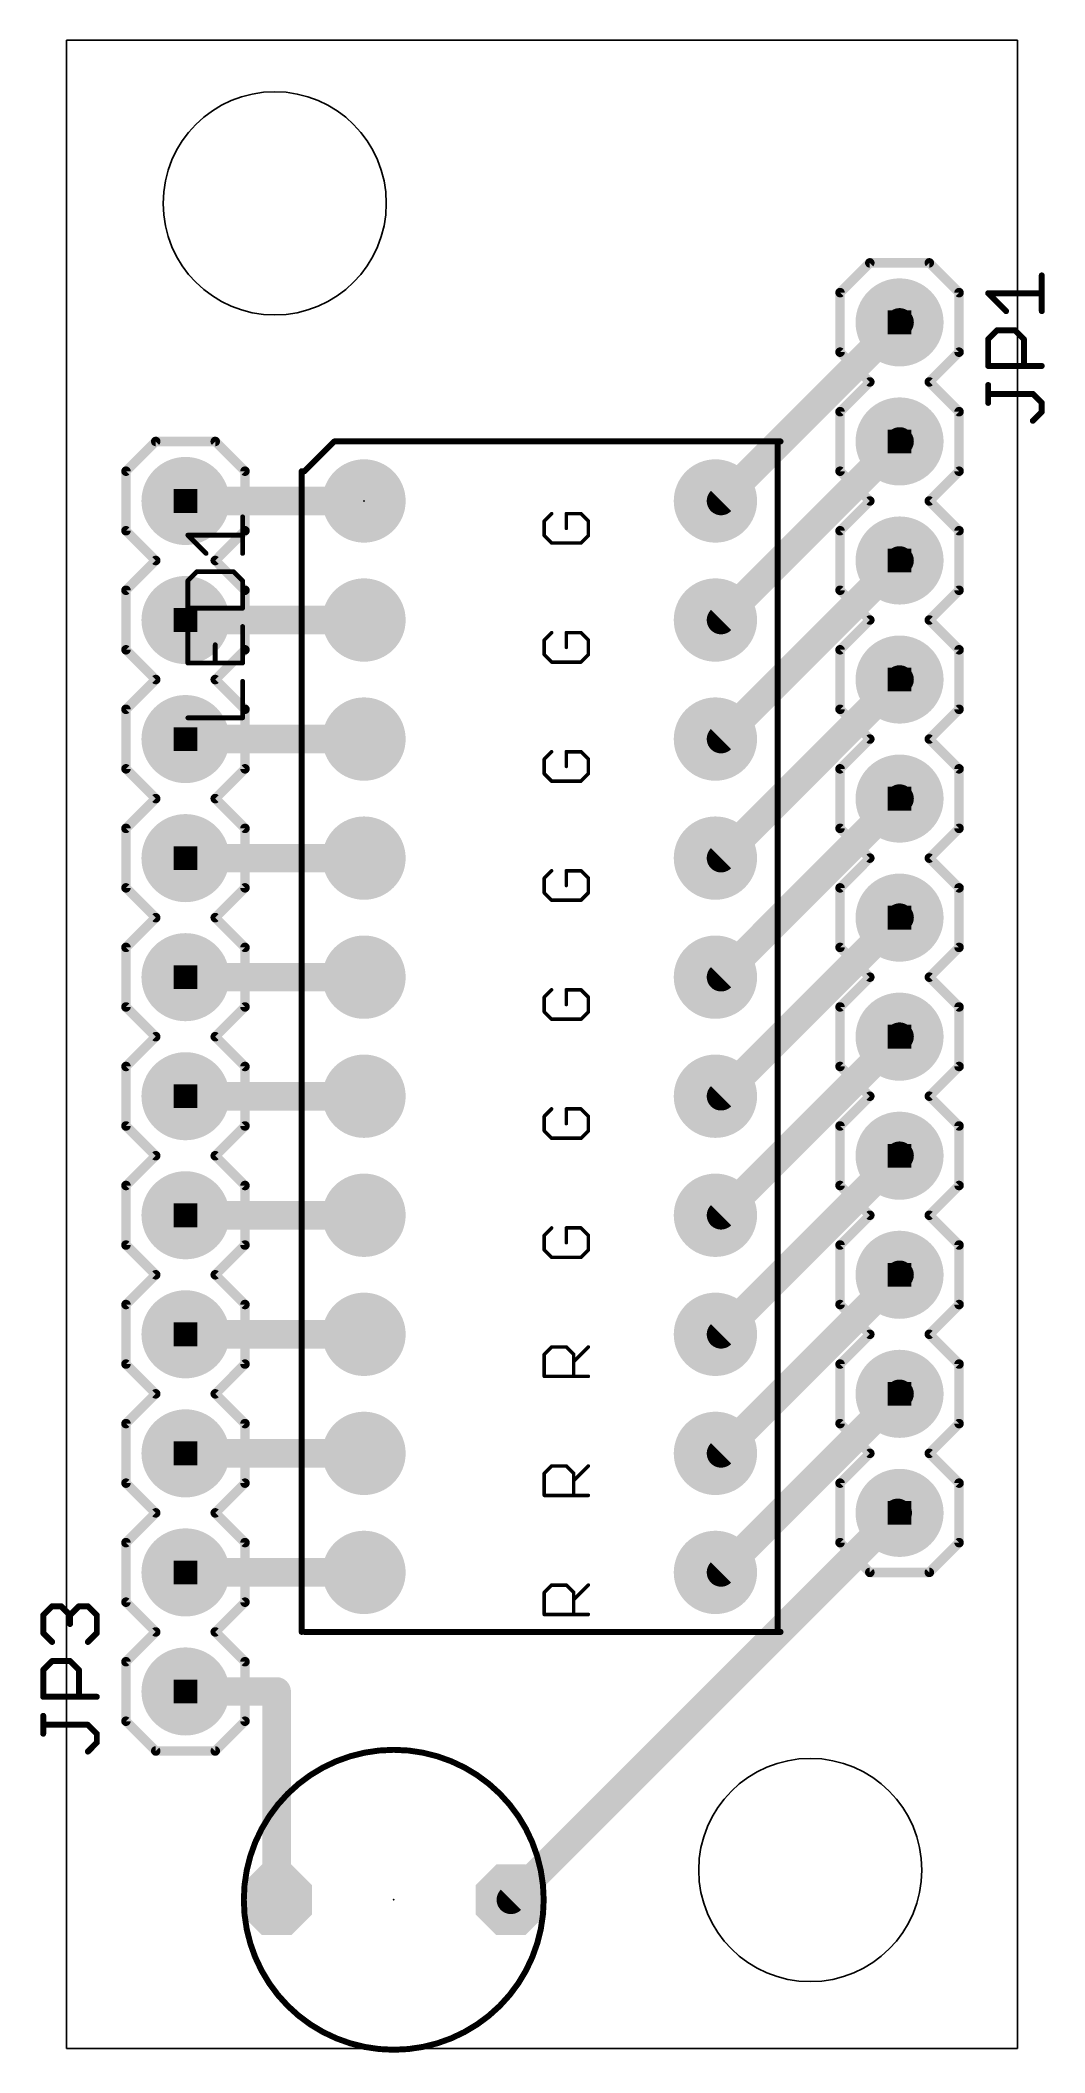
# Model space of a CAD drawing. Extents: x -0.02 to 0.82, y 0 to 1.69.
import ezdxf

# ---------------------------------------------------------------- set-up
doc = ezdxf.new("R2010")
doc.units = 0
for name, color, linetype in [('16', 175, 'CONTINUOUS'), ('17', 82, 'CONTINUOUS'), ('20', 7, 'CONTINUOUS'), ('21', 253, 'CONTINUOUS'), ('23', 7, 'CONTINUOUS'), ('25', 253, 'CONTINUOUS'), ('51', 253, 'CONTINUOUS')]:
    doc.layers.add(name, color=color, linetype=linetype)

# ---------------------------------------------------------------- blocks, each defined once
blk = doc.blocks.new('RECT')
blk.add_solid([(-0.5, -0.5), (0.5, -0.5), (-0.5, 0.5), (0.5, 0.5)])
blk = doc.blocks.new('ROUNDP')
at = {"const_width": 0.5}
blk.add_lwpolyline([(0, -0.25, 1), (0, 0.25, 1), (0, -0.25)], format="xyb", dxfattribs=at)
blk = doc.blocks.new('OCTAGONP')
at = {"const_width": 0.5}
blk.add_lwpolyline([(-0.25, -0.103553), (-0.25, 0.103553), (-0.103553, 0.25), (0.103553, 0.25), (0.25, 0.103553), (0.25, -0.103553), (0.103553, -0.25), (-0.103553, -0.25), (-0.25, -0.103553), (-0.25, 0.103553)], dxfattribs=at)

msp = doc.modelspace()

# ---------------------------------------------------------------- linework, layer by layer
at = {"layer": '16', "const_width": 0.024}
for points in [[(0.55, 1.3), (0.7, 1.45)], [(0.55, 1.2), (0.7, 1.35)], [(0.25, 1.3), (0.1, 1.3)], [(0.545276, 1.3), (0.55, 1.3)], [(0.55, 1.1), (0.7, 1.25)], [(0.25, 1.2), (0.1, 1.2)], [(0.545276, 1.2), (0.55, 1.2)], [(0.55, 1), (0.7, 1.15)], [(0.25, 1.1), (0.1, 1.1)], [(0.545276, 1.1), (0.55, 1.1)], [(0.55, 0.9), (0.7, 1.05)], [(0.25, 1), (0.1, 1)], [(0.545276, 1), (0.55, 1)], [(0.55, 0.8), (0.7, 0.95)], [(0.1, 0.9), (0.25, 0.9)], [(0.545276, 0.9), (0.55, 0.9)], [(0.55, 0.7), (0.7, 0.85)], [(0.1, 0.8), (0.25, 0.8)], [(0.545276, 0.8), (0.55, 0.8)], [(0.55, 0.6), (0.7, 0.75)], [(0.1, 0.7), (0.25, 0.7)], [(0.545276, 0.7), (0.55, 0.7)], [(0.55, 0.5), (0.7, 0.65)], [(0.1, 0.6), (0.25, 0.6)], [(0.545276, 0.6), (0.55, 0.6)], [(0.55, 0.4), (0.7, 0.55)], [(0.1, 0.5), (0.25, 0.5)], [(0.545276, 0.5), (0.55, 0.5)], [(0.698425, 0.45), (0.373425, 0.125)], [(0.7, 0.45), (0.698425, 0.45)], [(0.1, 0.4), (0.25, 0.4)], [(0.545276, 0.4), (0.55, 0.4)], [(0.1, 0.3), (0.176575, 0.3)], [(0.176575, 0.3), (0.176575, 0.125)]]:
    msp.add_lwpolyline(points, dxfattribs=at)
at = {"layer": '16', "const_width": 0.012}
for points in [[(0.704243, 1.445757, 1), (0.695757, 1.454243)], [(0.704243, 1.345757, 1), (0.695757, 1.354243)], [(0.1, 1.306, 1), (0.1, 1.294)], [(0.25, 1.294, 1), (0.25, 1.306)], [(0.545276, 1.306, 1), (0.545276, 1.294)], [(0.545757, 1.304243, 1), (0.554243, 1.295757)], [(0.55, 1.294, 1), (0.55, 1.306)], [(0.704243, 1.245757, 1), (0.695757, 1.254243)], [(0.1, 1.206, 1), (0.1, 1.194)], [(0.25, 1.194, 1), (0.25, 1.206)], [(0.545276, 1.206, 1), (0.545276, 1.194)], [(0.545757, 1.204243, 1), (0.554243, 1.195757)], [(0.55, 1.194, 1), (0.55, 1.206)], [(0.704243, 1.145757, 1), (0.695757, 1.154243)], [(0.1, 1.106, 1), (0.1, 1.094)], [(0.25, 1.094, 1), (0.25, 1.106)], [(0.545276, 1.106, 1), (0.545276, 1.094)], [(0.545757, 1.104243, 1), (0.554243, 1.095757)], [(0.55, 1.094, 1), (0.55, 1.106)], [(0.704243, 1.045757, 1), (0.695757, 1.054243)], [(0.1, 1.006, 1), (0.1, 0.994)], [(0.25, 0.994, 1), (0.25, 1.006)], [(0.545276, 1.006, 1), (0.545276, 0.994)], [(0.545757, 1.004243, 1), (0.554243, 0.995757)], [(0.55, 0.994, 1), (0.55, 1.006)], [(0.704243, 0.945757, 1), (0.695757, 0.954243)], [(0.1, 0.906, 1), (0.1, 0.894)], [(0.25, 0.894, 1), (0.25, 0.906)], [(0.545276, 0.906, 1), (0.545276, 0.894)], [(0.545757, 0.904243, 1), (0.554243, 0.895757)], [(0.55, 0.894, 1), (0.55, 0.906)], [(0.704243, 0.845757, 1), (0.695757, 0.854243)], [(0.1, 0.806, 1), (0.1, 0.794)], [(0.25, 0.794, 1), (0.25, 0.806)], [(0.545276, 0.806, 1), (0.545276, 0.794)], [(0.55, 0.794, 1), (0.55, 0.806)], [(0.545757, 0.804243, 1), (0.554243, 0.795757)], [(0.704243, 0.745757, 1), (0.695757, 0.754243)], [(0.1, 0.706, 1), (0.1, 0.694)], [(0.25, 0.694, 1), (0.25, 0.706)], [(0.545276, 0.706, 1), (0.545276, 0.694)], [(0.545757, 0.704243, 1), (0.554243, 0.695757)], [(0.55, 0.694, 1), (0.55, 0.706)], [(0.704243, 0.645757, 1), (0.695757, 0.654243)], [(0.1, 0.606, 1), (0.1, 0.594)], [(0.25, 0.594, 1), (0.25, 0.606)], [(0.545276, 0.606, 1), (0.545276, 0.594)], [(0.545757, 0.604243, 1), (0.554243, 0.595757)], [(0.55, 0.594, 1), (0.55, 0.606)], [(0.704243, 0.545757, 1), (0.695757, 0.554243)], [(0.1, 0.506, 1), (0.1, 0.494)], [(0.25, 0.494, 1), (0.25, 0.506)], [(0.545276, 0.506, 1), (0.545276, 0.494)], [(0.545757, 0.504243, 1), (0.554243, 0.495757)], [(0.55, 0.494, 1), (0.55, 0.506)], [(0.698425, 0.456, 1), (0.698425, 0.444)], [(0.702668, 0.445757, 1), (0.694183, 0.454243)], [(0.7, 0.444, 1), (0.7, 0.456)], [(0.1, 0.406, 1), (0.1, 0.394)], [(0.25, 0.394, 1), (0.25, 0.406)], [(0.545276, 0.406, 1), (0.545276, 0.394)], [(0.545757, 0.404243, 1), (0.554243, 0.395757)], [(0.55, 0.394, 1), (0.55, 0.406)], [(0.1, 0.306, 1), (0.1, 0.294)], [(0.182575, 0.3, 1), (0.170575, 0.3)], [(0.176575, 0.294, 1), (0.176575, 0.306)], [(0.369183, 0.129243, 1), (0.377668, 0.120757)], [(0.170575, 0.125, 1), (0.182575, 0.125)]]:
    msp.add_lwpolyline(points, format="xyb", dxfattribs=at)
at = {"layer": '20'}
for p, q in [((0.799213, 1.687008), (0, 1.687008)), ((0, 1.687008), (0, 0)), ((0.799213, 0), (0.799213, 1.687008)), ((0, 0), (0.799213, 0))]:
    msp.add_line(p, q, dxfattribs=at)
for centre in [(0.175, 1.55), (0.625, 0.15)]:
    msp.add_circle(centre, 0.09375, dxfattribs=at)
at = {"layer": '21'}
for points, const_width in [([(0.675, 1.5), (0.65, 1.475)], 0.008), ([(0.725, 1.5), (0.675, 1.5)], 0.008), ([(0.75, 1.475), (0.725, 1.5)], 0.008), ([(0.65, 1.425), (0.65, 1.475)], 0.008), ([(0.75, 1.475), (0.75, 1.425)], 0.008), ([(0.675, 1.4), (0.65, 1.425)], 0.008), ([(0.75, 1.425), (0.725, 1.4)], 0.008), ([(0.65, 1.375), (0.675, 1.4)], 0.008), ([(0.725, 1.4), (0.75, 1.375)], 0.008), ([(0.65, 1.325), (0.65, 1.375)], 0.008), ([(0.75, 1.375), (0.75, 1.325)], 0.008), ([(0.05, 1.325), (0.075, 1.35)], 0.008), ([(0.075, 1.35), (0.125, 1.35)], 0.008), ([(0.125, 1.35), (0.15, 1.325)], 0.008), ([(0.225, 1.35), (0.2, 1.325)], 0.005), ([(0.225, 1.35), (0.6, 1.35)], 0.005), ([(0.597638, 1.35), (0.597638, 0.35)], 0.005), ([(0.05, 1.275), (0.05, 1.325)], 0.008), ([(0.15, 1.325), (0.15, 1.275)], 0.008), ([(0.197638, 1.325), (0.197638, 0.35)], 0.005), ([(0.675, 1.3), (0.65, 1.325)], 0.008), ([(0.75, 1.325), (0.725, 1.3)], 0.008), ([(0.65, 1.275), (0.675, 1.3)], 0.008), ([(0.725, 1.3), (0.75, 1.275)], 0.008), ([(0.40764, 1.289356), (0.401468, 1.283184)], 0.003), ([(0.432328, 1.289356), (0.419984, 1.289356)], 0.003), ([(0.419984, 1.289356), (0.419984, 1.277012)], 0.003), ([(0.4385, 1.283184), (0.432328, 1.289356)], 0.003), ([(0.05, 1.275), (0.075, 1.25)], 0.008), ([(0.125, 1.25), (0.15, 1.275)], 0.008), ([(0.401468, 1.283184), (0.401468, 1.27084)], 0.003), ([(0.401468, 1.27084), (0.40764, 1.264669)], 0.003), ([(0.432328, 1.264669), (0.4385, 1.27084)], 0.003), ([(0.4385, 1.27084), (0.4385, 1.283184)], 0.003), ([(0.65, 1.225), (0.65, 1.275)], 0.008), ([(0.75, 1.275), (0.75, 1.225)], 0.008), ([(0.05, 1.225), (0.075, 1.25)], 0.008), ([(0.125, 1.25), (0.15, 1.225)], 0.008), ([(0.40764, 1.264669), (0.432328, 1.264669)], 0.003), ([(0.05, 1.175), (0.05, 1.225)], 0.008), ([(0.15, 1.225), (0.15, 1.175)], 0.008), ([(0.675, 1.2), (0.65, 1.225)], 0.008), ([(0.75, 1.225), (0.725, 1.2)], 0.008), ([(0.675, 1.2), (0.65, 1.175)], 0.008), ([(0.75, 1.175), (0.725, 1.2)], 0.008), ([(0.40764, 1.189356), (0.401468, 1.183184)], 0.003), ([(0.401468, 1.183184), (0.401468, 1.17084)], 0.003), ([(0.432328, 1.189356), (0.419984, 1.189356)], 0.003), ([(0.419984, 1.189356), (0.419984, 1.177012)], 0.003), ([(0.4385, 1.183184), (0.432328, 1.189356)], 0.003), ([(0.4385, 1.17084), (0.4385, 1.183184)], 0.003), ([(0.05, 1.175), (0.075, 1.15)], 0.008), ([(0.125, 1.15), (0.15, 1.175)], 0.008), ([(0.401468, 1.17084), (0.40764, 1.164669)], 0.003), ([(0.432328, 1.164669), (0.4385, 1.17084)], 0.003), ([(0.65, 1.125), (0.65, 1.175)], 0.008), ([(0.75, 1.175), (0.75, 1.125)], 0.008), ([(0.05, 1.125), (0.075, 1.15)], 0.008), ([(0.125, 1.15), (0.15, 1.125)], 0.008), ([(0.40764, 1.164669), (0.432328, 1.164669)], 0.003), ([(0.05, 1.075), (0.05, 1.125)], 0.008), ([(0.15, 1.125), (0.15, 1.075)], 0.008), ([(0.675, 1.1), (0.65, 1.125)], 0.008), ([(0.75, 1.125), (0.725, 1.1)], 0.008), ([(0.65, 1.075), (0.675, 1.1)], 0.008), ([(0.725, 1.1), (0.75, 1.075)], 0.008), ([(0.40764, 1.089356), (0.401468, 1.083184)], 0.003), ([(0.401468, 1.083184), (0.401468, 1.07084)], 0.003), ([(0.432328, 1.089356), (0.419984, 1.089356)], 0.003), ([(0.419984, 1.089356), (0.419984, 1.077012)], 0.003), ([(0.4385, 1.083184), (0.432328, 1.089356)], 0.003), ([(0.4385, 1.07084), (0.4385, 1.083184)], 0.003), ([(0.05, 1.075), (0.075, 1.05)], 0.008), ([(0.125, 1.05), (0.15, 1.075)], 0.008), ([(0.401468, 1.07084), (0.40764, 1.064669)], 0.003), ([(0.40764, 1.064669), (0.432328, 1.064669)], 0.003), ([(0.432328, 1.064669), (0.4385, 1.07084)], 0.003), ([(0.65, 1.025), (0.65, 1.075)], 0.008), ([(0.75, 1.075), (0.75, 1.025)], 0.008), ([(0.05, 1.025), (0.075, 1.05)], 0.008), ([(0.125, 1.05), (0.15, 1.025)], 0.008), ([(0.05, 0.975), (0.05, 1.025)], 0.008), ([(0.15, 1.025), (0.15, 0.975)], 0.008), ([(0.675, 1), (0.65, 1.025)], 0.008), ([(0.75, 1.025), (0.725, 1)], 0.008), ([(0.65, 0.975), (0.675, 1)], 0.008), ([(0.725, 1), (0.75, 0.975)], 0.008), ([(0.40764, 0.989356), (0.401468, 0.983184)], 0.003), ([(0.401468, 0.983184), (0.401468, 0.97084)], 0.003), ([(0.432328, 0.989356), (0.419984, 0.989356)], 0.003), ([(0.419984, 0.989356), (0.419984, 0.977012)], 0.003), ([(0.4385, 0.983184), (0.432328, 0.989356)], 0.003), ([(0.4385, 0.97084), (0.4385, 0.983184)], 0.003), ([(0.05, 0.975), (0.075, 0.95)], 0.008), ([(0.125, 0.95), (0.15, 0.975)], 0.008), ([(0.401468, 0.97084), (0.40764, 0.964669)], 0.003), ([(0.40764, 0.964669), (0.432328, 0.964669)], 0.003), ([(0.432328, 0.964669), (0.4385, 0.97084)], 0.003), ([(0.65, 0.925), (0.65, 0.975)], 0.008), ([(0.75, 0.975), (0.75, 0.925)], 0.008), ([(0.05, 0.925), (0.075, 0.95)], 0.008), ([(0.125, 0.95), (0.15, 0.925)], 0.008), ([(0.05, 0.875), (0.05, 0.925)], 0.008), ([(0.15, 0.925), (0.15, 0.875)], 0.008), ([(0.675, 0.9), (0.65, 0.925)], 0.008), ([(0.75, 0.925), (0.725, 0.9)], 0.008), ([(0.675, 0.9), (0.65, 0.875)], 0.008), ([(0.75, 0.875), (0.725, 0.9)], 0.008), ([(0.40764, 0.889356), (0.401468, 0.883184)], 0.003), ([(0.401468, 0.883184), (0.401468, 0.87084)], 0.003), ([(0.432328, 0.889356), (0.419984, 0.889356)], 0.003), ([(0.419984, 0.889356), (0.419984, 0.877012)], 0.003), ([(0.4385, 0.883184), (0.432328, 0.889356)], 0.003), ([(0.4385, 0.87084), (0.4385, 0.883184)], 0.003), ([(0.05, 0.875), (0.075, 0.85)], 0.008), ([(0.125, 0.85), (0.15, 0.875)], 0.008), ([(0.401468, 0.87084), (0.40764, 0.864669)], 0.003), ([(0.40764, 0.864669), (0.432328, 0.864669)], 0.003), ([(0.432328, 0.864669), (0.4385, 0.87084)], 0.003), ([(0.65, 0.825), (0.65, 0.875)], 0.008), ([(0.75, 0.875), (0.75, 0.825)], 0.008), ([(0.05, 0.825), (0.075, 0.85)], 0.008), ([(0.125, 0.85), (0.15, 0.825)], 0.008), ([(0.05, 0.775), (0.05, 0.825)], 0.008), ([(0.15, 0.825), (0.15, 0.775)], 0.008), ([(0.675, 0.8), (0.65, 0.825)], 0.008), ([(0.75, 0.825), (0.725, 0.8)], 0.008), ([(0.675, 0.8), (0.65, 0.775)], 0.008), ([(0.75, 0.775), (0.725, 0.8)], 0.008), ([(0.075, 0.75), (0.05, 0.775)], 0.008), ([(0.15, 0.775), (0.125, 0.75)], 0.008), ([(0.40764, 0.789356), (0.401468, 0.783184)], 0.003), ([(0.401468, 0.783184), (0.401468, 0.77084)], 0.003), ([(0.432328, 0.789356), (0.419984, 0.789356)], 0.003), ([(0.419984, 0.789356), (0.419984, 0.777012)], 0.003), ([(0.4385, 0.783184), (0.432328, 0.789356)], 0.003), ([(0.4385, 0.77084), (0.4385, 0.783184)], 0.003), ([(0.65, 0.725), (0.65, 0.775)], 0.008), ([(0.75, 0.775), (0.75, 0.725)], 0.008), ([(0.401468, 0.77084), (0.40764, 0.764669)], 0.003), ([(0.40764, 0.764669), (0.432328, 0.764669)], 0.003), ([(0.432328, 0.764669), (0.4385, 0.77084)], 0.003), ([(0.05, 0.725), (0.075, 0.75)], 0.008), ([(0.125, 0.75), (0.15, 0.725)], 0.008), ([(0.05, 0.675), (0.05, 0.725)], 0.008), ([(0.15, 0.725), (0.15, 0.675)], 0.008), ([(0.675, 0.7), (0.65, 0.725)], 0.008), ([(0.75, 0.725), (0.725, 0.7)], 0.008), ([(0.675, 0.7), (0.65, 0.675)], 0.008), ([(0.75, 0.675), (0.725, 0.7)], 0.008), ([(0.075, 0.65), (0.05, 0.675)], 0.008), ([(0.15, 0.675), (0.125, 0.65)], 0.008), ([(0.40764, 0.689356), (0.401468, 0.683184)], 0.003), ([(0.401468, 0.683184), (0.401468, 0.67084)], 0.003), ([(0.432328, 0.689356), (0.419984, 0.689356)], 0.003), ([(0.419984, 0.689356), (0.419984, 0.677012)], 0.003), ([(0.4385, 0.683184), (0.432328, 0.689356)], 0.003), ([(0.4385, 0.67084), (0.4385, 0.683184)], 0.003), ([(0.65, 0.625), (0.65, 0.675)], 0.008), ([(0.75, 0.675), (0.75, 0.625)], 0.008), ([(0.401468, 0.67084), (0.40764, 0.664669)], 0.003), ([(0.40764, 0.664669), (0.432328, 0.664669)], 0.003), ([(0.432328, 0.664669), (0.4385, 0.67084)], 0.003), ([(0.05, 0.625), (0.075, 0.65)], 0.008), ([(0.125, 0.65), (0.15, 0.625)], 0.008), ([(0.05, 0.575), (0.05, 0.625)], 0.008), ([(0.15, 0.625), (0.15, 0.575)], 0.008), ([(0.675, 0.6), (0.65, 0.625)], 0.008), ([(0.75, 0.625), (0.725, 0.6)], 0.008), ([(0.675, 0.6), (0.65, 0.575)], 0.008), ([(0.75, 0.575), (0.725, 0.6)], 0.008), ([(0.05, 0.575), (0.075, 0.55)], 0.008), ([(0.125, 0.55), (0.15, 0.575)], 0.008), ([(0.401468, 0.583184), (0.40764, 0.589356)], 0.003), ([(0.401468, 0.564669), (0.401468, 0.583184)], 0.003), ([(0.40764, 0.589356), (0.419984, 0.589356)], 0.003), ([(0.419984, 0.589356), (0.426156, 0.583184)], 0.003), ([(0.426156, 0.577012), (0.4385, 0.589356)], 0.003), ([(0.426156, 0.583184), (0.426156, 0.564669)], 0.003), ([(0.65, 0.525), (0.65, 0.575)], 0.008), ([(0.75, 0.575), (0.75, 0.525)], 0.008), ([(0.4385, 0.564669), (0.401468, 0.564669)], 0.003), ([(0.05, 0.525), (0.075, 0.55)], 0.008), ([(0.125, 0.55), (0.15, 0.525)], 0.008), ([(0.05, 0.475), (0.05, 0.525)], 0.008), ([(0.15, 0.525), (0.15, 0.475)], 0.008), ([(0.675, 0.5), (0.65, 0.525)], 0.008), ([(0.75, 0.525), (0.725, 0.5)], 0.008), ([(0.401468, 0.483184), (0.40764, 0.489356)], 0.003), ([(0.40764, 0.489356), (0.419984, 0.489356)], 0.003), ([(0.419984, 0.489356), (0.426156, 0.483184)], 0.003), ([(0.426156, 0.477012), (0.4385, 0.489356)], 0.003), ([(0.675, 0.5), (0.65, 0.475)], 0.008), ([(0.75, 0.475), (0.725, 0.5)], 0.008), ([(0.075, 0.45), (0.05, 0.475)], 0.008), ([(0.15, 0.475), (0.125, 0.45)], 0.008), ([(0.401468, 0.464669), (0.401468, 0.483184)], 0.003), ([(0.426156, 0.483184), (0.426156, 0.464669)], 0.003), ([(0.65, 0.425), (0.65, 0.475)], 0.008), ([(0.75, 0.475), (0.75, 0.425)], 0.008), ([(0.4385, 0.464669), (0.401468, 0.464669)], 0.003), ([(0.05, 0.425), (0.075, 0.45)], 0.008), ([(0.125, 0.45), (0.15, 0.425)], 0.008), ([(0.05, 0.375), (0.05, 0.425)], 0.008), ([(0.15, 0.425), (0.15, 0.375)], 0.008), ([(0.675, 0.4), (0.65, 0.425)], 0.008), ([(0.75, 0.425), (0.725, 0.4)], 0.008), ([(0.401468, 0.383184), (0.40764, 0.389356)], 0.003), ([(0.40764, 0.389356), (0.419984, 0.389356)], 0.003), ([(0.419984, 0.389356), (0.426156, 0.383184)], 0.003), ([(0.426156, 0.377012), (0.4385, 0.389356)], 0.003), ([(0.725, 0.4), (0.675, 0.4)], 0.008), ([(0.075, 0.35), (0.05, 0.375)], 0.008), ([(0.15, 0.375), (0.125, 0.35)], 0.008), ([(0.401468, 0.364669), (0.401468, 0.383184)], 0.003), ([(0.426156, 0.383184), (0.426156, 0.364669)], 0.003), ([(0.4385, 0.364669), (0.401468, 0.364669)], 0.003), ([(0.05, 0.325), (0.075, 0.35)], 0.008), ([(0.125, 0.35), (0.15, 0.325)], 0.008), ([(0.6, 0.35), (0.2, 0.35)], 0.005), ([(0.05, 0.275), (0.05, 0.325)], 0.008), ([(0.15, 0.325), (0.15, 0.275)], 0.008), ([(0.05, 0.275), (0.075, 0.25)], 0.008), ([(0.125, 0.25), (0.15, 0.275)], 0.008), ([(0.075, 0.25), (0.125, 0.25)], 0.008)]:
    msp.add_lwpolyline(points, dxfattribs=dict(at, const_width=const_width))
for points, const_width in [([(0.675, 1.502, 1), (0.675, 1.498)], 0.004), ([(0.676414, 1.498586, 1), (0.673586, 1.501414)], 0.004), ([(0.726414, 1.501414, 1), (0.723586, 1.498586)], 0.004), ([(0.725, 1.498, 1), (0.725, 1.502)], 0.004), ([(0.652, 1.475, 1), (0.648, 1.475)], 0.004), ([(0.648586, 1.476414, 1), (0.651414, 1.473586)], 0.004), ([(0.752, 1.475, 1), (0.748, 1.475)], 0.004), ([(0.748586, 1.473586, 1), (0.751414, 1.476414)], 0.004), ([(0.651414, 1.426414, 1), (0.648586, 1.423586)], 0.004), ([(0.648, 1.425, 1), (0.652, 1.425)], 0.004), ([(0.748, 1.425, 1), (0.752, 1.425)], 0.004), ([(0.751414, 1.423586, 1), (0.748586, 1.426414)], 0.004), ([(0.676414, 1.398586, 1), (0.673586, 1.401414)], 0.004), ([(0.673586, 1.398586, 1), (0.676414, 1.401414)], 0.004), ([(0.726414, 1.401414, 1), (0.723586, 1.398586)], 0.004), ([(0.723586, 1.401414, 1), (0.726414, 1.398586)], 0.004), ([(0.652, 1.375, 1), (0.648, 1.375)], 0.004), ([(0.648586, 1.376414, 1), (0.651414, 1.373586)], 0.004), ([(0.752, 1.375, 1), (0.748, 1.375)], 0.004), ([(0.748586, 1.373586, 1), (0.751414, 1.376414)], 0.004), ([(0.075, 1.352, 1), (0.075, 1.348)], 0.004), ([(0.076414, 1.348586, 1), (0.073586, 1.351414)], 0.004), ([(0.126414, 1.351414, 1), (0.123586, 1.348586)], 0.004), ([(0.125, 1.348, 1), (0.125, 1.352)], 0.004), ([(0.225, 1.35125, 1), (0.225, 1.34875)], 0.0025), ([(0.225884, 1.349116, 1), (0.224116, 1.350884)], 0.0025), ([(0.598888, 1.35, 1), (0.596388, 1.35)], 0.0025), ([(0.6, 1.34875, 1), (0.6, 1.35125)], 0.0025), ([(0.052, 1.325, 1), (0.048, 1.325)], 0.004), ([(0.048586, 1.326414, 1), (0.051414, 1.323586)], 0.004), ([(0.152, 1.325, 1), (0.148, 1.325)], 0.004), ([(0.148586, 1.323586, 1), (0.151414, 1.326414)], 0.004), ([(0.198888, 1.325, 1), (0.196388, 1.325)], 0.0025), ([(0.199116, 1.325884, 1), (0.200884, 1.324116)], 0.0025), ([(0.651414, 1.326414, 1), (0.648586, 1.323586)], 0.004), ([(0.648, 1.325, 1), (0.652, 1.325)], 0.004), ([(0.748, 1.325, 1), (0.752, 1.325)], 0.004), ([(0.751414, 1.323586, 1), (0.748586, 1.326414)], 0.004), ([(0.676414, 1.298586, 1), (0.673586, 1.301414)], 0.004), ([(0.673586, 1.298586, 1), (0.676414, 1.301414)], 0.004), ([(0.726414, 1.301414, 1), (0.723586, 1.298586)], 0.004), ([(0.723586, 1.301414, 1), (0.726414, 1.298586)], 0.004), ([(0.408171, 1.288826, 1), (0.40711, 1.289887)], 0.0015), ([(0.419984, 1.290106, 1), (0.419984, 1.288606)], 0.0015), ([(0.420734, 1.289356, 1), (0.419234, 1.289356)], 0.0015), ([(0.432858, 1.289887, 1), (0.431798, 1.288826)], 0.0015), ([(0.432328, 1.288606, 1), (0.432328, 1.290106)], 0.0015), ([(0.051414, 1.276414, 1), (0.048586, 1.273586)], 0.004), ([(0.048, 1.275, 1), (0.052, 1.275)], 0.004), ([(0.148, 1.275, 1), (0.152, 1.275)], 0.004), ([(0.151414, 1.273586, 1), (0.148586, 1.276414)], 0.004), ([(0.402218, 1.283184, 1), (0.400718, 1.283184)], 0.0015), ([(0.400938, 1.283715, 1), (0.401999, 1.282654)], 0.0015), ([(0.401999, 1.271371, 1), (0.400938, 1.27031)], 0.0015), ([(0.400718, 1.27084, 1), (0.402218, 1.27084)], 0.0015), ([(0.419234, 1.277012, 1), (0.420734, 1.277012)], 0.0015), ([(0.43925, 1.283184, 1), (0.43775, 1.283184)], 0.0015), ([(0.43775, 1.27084, 1), (0.43925, 1.27084)], 0.0015), ([(0.43797, 1.282654, 1), (0.43903, 1.283715)], 0.0015), ([(0.43903, 1.27031, 1), (0.43797, 1.271371)], 0.0015), ([(0.652, 1.275, 1), (0.648, 1.275)], 0.004), ([(0.648586, 1.276414, 1), (0.651414, 1.273586)], 0.004), ([(0.752, 1.275, 1), (0.748, 1.275)], 0.004), ([(0.748586, 1.273586, 1), (0.751414, 1.276414)], 0.004), ([(0.076414, 1.248586, 1), (0.073586, 1.251414)], 0.004), ([(0.073586, 1.248586, 1), (0.076414, 1.251414)], 0.004), ([(0.126414, 1.251414, 1), (0.123586, 1.248586)], 0.004), ([(0.123586, 1.251414, 1), (0.126414, 1.248586)], 0.004), ([(0.40764, 1.265419, 1), (0.40764, 1.263919)], 0.0015), ([(0.40711, 1.264138, 1), (0.408171, 1.265199)], 0.0015), ([(0.431798, 1.265199, 1), (0.432858, 1.264138)], 0.0015), ([(0.432328, 1.263919, 1), (0.432328, 1.265419)], 0.0015), ([(0.052, 1.225, 1), (0.048, 1.225)], 0.004), ([(0.048586, 1.226414, 1), (0.051414, 1.223586)], 0.004), ([(0.152, 1.225, 1), (0.148, 1.225)], 0.004), ([(0.148586, 1.223586, 1), (0.151414, 1.226414)], 0.004), ([(0.651414, 1.226414, 1), (0.648586, 1.223586)], 0.004), ([(0.648, 1.225, 1), (0.652, 1.225)], 0.004), ([(0.748, 1.225, 1), (0.752, 1.225)], 0.004), ([(0.751414, 1.223586, 1), (0.748586, 1.226414)], 0.004), ([(0.676414, 1.198586, 1), (0.673586, 1.201414)], 0.004), ([(0.673586, 1.198586, 1), (0.676414, 1.201414)], 0.004), ([(0.726414, 1.201414, 1), (0.723586, 1.198586)], 0.004), ([(0.723586, 1.201414, 1), (0.726414, 1.198586)], 0.004), ([(0.402218, 1.183184, 1), (0.400718, 1.183184)], 0.0015), ([(0.400938, 1.183715, 1), (0.401999, 1.182654)], 0.0015), ([(0.408171, 1.188826, 1), (0.40711, 1.189887)], 0.0015), ([(0.419984, 1.190106, 1), (0.419984, 1.188606)], 0.0015), ([(0.420734, 1.189356, 1), (0.419234, 1.189356)], 0.0015), ([(0.432858, 1.189887, 1), (0.431798, 1.188826)], 0.0015), ([(0.432328, 1.188606, 1), (0.432328, 1.190106)], 0.0015), ([(0.43925, 1.183184, 1), (0.43775, 1.183184)], 0.0015), ([(0.43797, 1.182654, 1), (0.43903, 1.183715)], 0.0015), ([(0.051414, 1.176414, 1), (0.048586, 1.173586)], 0.004), ([(0.048, 1.175, 1), (0.052, 1.175)], 0.004), ([(0.148, 1.175, 1), (0.152, 1.175)], 0.004), ([(0.151414, 1.173586, 1), (0.148586, 1.176414)], 0.004), ([(0.401999, 1.171371, 1), (0.400938, 1.17031)], 0.0015), ([(0.400718, 1.17084, 1), (0.402218, 1.17084)], 0.0015), ([(0.419234, 1.177012, 1), (0.420734, 1.177012)], 0.0015), ([(0.43775, 1.17084, 1), (0.43925, 1.17084)], 0.0015), ([(0.43903, 1.17031, 1), (0.43797, 1.171371)], 0.0015), ([(0.652, 1.175, 1), (0.648, 1.175)], 0.004), ([(0.648586, 1.176414, 1), (0.651414, 1.173586)], 0.004), ([(0.752, 1.175, 1), (0.748, 1.175)], 0.004), ([(0.748586, 1.173586, 1), (0.751414, 1.176414)], 0.004), ([(0.076414, 1.148586, 1), (0.073586, 1.151414)], 0.004), ([(0.073586, 1.148586, 1), (0.076414, 1.151414)], 0.004), ([(0.126414, 1.151414, 1), (0.123586, 1.148586)], 0.004), ([(0.123586, 1.151414, 1), (0.126414, 1.148586)], 0.004), ([(0.40764, 1.165419, 1), (0.40764, 1.163919)], 0.0015), ([(0.40711, 1.164138, 1), (0.408171, 1.165199)], 0.0015), ([(0.431798, 1.165199, 1), (0.432858, 1.164138)], 0.0015), ([(0.432328, 1.163919, 1), (0.432328, 1.165419)], 0.0015), ([(0.052, 1.125, 1), (0.048, 1.125)], 0.004), ([(0.048586, 1.126414, 1), (0.051414, 1.123586)], 0.004), ([(0.152, 1.125, 1), (0.148, 1.125)], 0.004), ([(0.148586, 1.123586, 1), (0.151414, 1.126414)], 0.004), ([(0.651414, 1.126414, 1), (0.648586, 1.123586)], 0.004), ([(0.648, 1.125, 1), (0.652, 1.125)], 0.004), ([(0.748, 1.125, 1), (0.752, 1.125)], 0.004), ([(0.751414, 1.123586, 1), (0.748586, 1.126414)], 0.004), ([(0.676414, 1.098586, 1), (0.673586, 1.101414)], 0.004), ([(0.673586, 1.098586, 1), (0.676414, 1.101414)], 0.004), ([(0.726414, 1.101414, 1), (0.723586, 1.098586)], 0.004), ([(0.723586, 1.101414, 1), (0.726414, 1.098586)], 0.004), ([(0.402218, 1.083184, 1), (0.400718, 1.083184)], 0.0015), ([(0.400938, 1.083715, 1), (0.401999, 1.082654)], 0.0015), ([(0.408171, 1.088826, 1), (0.40711, 1.089887)], 0.0015), ([(0.419984, 1.090106, 1), (0.419984, 1.088606)], 0.0015), ([(0.420734, 1.089356, 1), (0.419234, 1.089356)], 0.0015), ([(0.432858, 1.089887, 1), (0.431798, 1.088826)], 0.0015), ([(0.432328, 1.088606, 1), (0.432328, 1.090106)], 0.0015), ([(0.43925, 1.083184, 1), (0.43775, 1.083184)], 0.0015), ([(0.43797, 1.082654, 1), (0.43903, 1.083715)], 0.0015), ([(0.051414, 1.076414, 1), (0.048586, 1.073586)], 0.004), ([(0.048, 1.075, 1), (0.052, 1.075)], 0.004), ([(0.148, 1.075, 1), (0.152, 1.075)], 0.004), ([(0.151414, 1.073586, 1), (0.148586, 1.076414)], 0.004), ([(0.401999, 1.071371, 1), (0.400938, 1.07031)], 0.0015), ([(0.400718, 1.07084, 1), (0.402218, 1.07084)], 0.0015), ([(0.40764, 1.065419, 1), (0.40764, 1.063919)], 0.0015), ([(0.40711, 1.064138, 1), (0.408171, 1.065199)], 0.0015), ([(0.419234, 1.077012, 1), (0.420734, 1.077012)], 0.0015), ([(0.431798, 1.065199, 1), (0.432858, 1.064138)], 0.0015), ([(0.432328, 1.063919, 1), (0.432328, 1.065419)], 0.0015), ([(0.43775, 1.07084, 1), (0.43925, 1.07084)], 0.0015), ([(0.43903, 1.07031, 1), (0.43797, 1.071371)], 0.0015), ([(0.652, 1.075, 1), (0.648, 1.075)], 0.004), ([(0.648586, 1.076414, 1), (0.651414, 1.073586)], 0.004), ([(0.752, 1.075, 1), (0.748, 1.075)], 0.004), ([(0.748586, 1.073586, 1), (0.751414, 1.076414)], 0.004), ([(0.076414, 1.048586, 1), (0.073586, 1.051414)], 0.004), ([(0.073586, 1.048586, 1), (0.076414, 1.051414)], 0.004), ([(0.126414, 1.051414, 1), (0.123586, 1.048586)], 0.004), ([(0.123586, 1.051414, 1), (0.126414, 1.048586)], 0.004), ([(0.052, 1.025, 1), (0.048, 1.025)], 0.004), ([(0.048586, 1.026414, 1), (0.051414, 1.023586)], 0.004), ([(0.152, 1.025, 1), (0.148, 1.025)], 0.004), ([(0.148586, 1.023586, 1), (0.151414, 1.026414)], 0.004), ([(0.651414, 1.026414, 1), (0.648586, 1.023586)], 0.004), ([(0.648, 1.025, 1), (0.652, 1.025)], 0.004), ([(0.748, 1.025, 1), (0.752, 1.025)], 0.004), ([(0.751414, 1.023586, 1), (0.748586, 1.026414)], 0.004), ([(0.676414, 0.998586, 1), (0.673586, 1.001414)], 0.004), ([(0.673586, 0.998586, 1), (0.676414, 1.001414)], 0.004), ([(0.726414, 1.001414, 1), (0.723586, 0.998586)], 0.004), ([(0.723586, 1.001414, 1), (0.726414, 0.998586)], 0.004), ([(0.402218, 0.983184, 1), (0.400718, 0.983184)], 0.0015), ([(0.400938, 0.983715, 1), (0.401999, 0.982654)], 0.0015), ([(0.408171, 0.988826, 1), (0.40711, 0.989887)], 0.0015), ([(0.419984, 0.990106, 1), (0.419984, 0.988606)], 0.0015), ([(0.420734, 0.989356, 1), (0.419234, 0.989356)], 0.0015), ([(0.432858, 0.989887, 1), (0.431798, 0.988826)], 0.0015), ([(0.432328, 0.988606, 1), (0.432328, 0.990106)], 0.0015), ([(0.43925, 0.983184, 1), (0.43775, 0.983184)], 0.0015), ([(0.43797, 0.982654, 1), (0.43903, 0.983715)], 0.0015), ([(0.051414, 0.976414, 1), (0.048586, 0.973586)], 0.004), ([(0.048, 0.975, 1), (0.052, 0.975)], 0.004), ([(0.148, 0.975, 1), (0.152, 0.975)], 0.004), ([(0.151414, 0.973586, 1), (0.148586, 0.976414)], 0.004), ([(0.401999, 0.971371, 1), (0.400938, 0.97031)], 0.0015), ([(0.400718, 0.97084, 1), (0.402218, 0.97084)], 0.0015), ([(0.40764, 0.965419, 1), (0.40764, 0.963919)], 0.0015), ([(0.40711, 0.964138, 1), (0.408171, 0.965199)], 0.0015), ([(0.419234, 0.977012, 1), (0.420734, 0.977012)], 0.0015), ([(0.431798, 0.965199, 1), (0.432858, 0.964138)], 0.0015), ([(0.432328, 0.963919, 1), (0.432328, 0.965419)], 0.0015), ([(0.43775, 0.97084, 1), (0.43925, 0.97084)], 0.0015), ([(0.43903, 0.97031, 1), (0.43797, 0.971371)], 0.0015), ([(0.652, 0.975, 1), (0.648, 0.975)], 0.004), ([(0.648586, 0.976414, 1), (0.651414, 0.973586)], 0.004), ([(0.752, 0.975, 1), (0.748, 0.975)], 0.004), ([(0.748586, 0.973586, 1), (0.751414, 0.976414)], 0.004), ([(0.076414, 0.948586, 1), (0.073586, 0.951414)], 0.004), ([(0.073586, 0.948586, 1), (0.076414, 0.951414)], 0.004), ([(0.126414, 0.951414, 1), (0.123586, 0.948586)], 0.004), ([(0.123586, 0.951414, 1), (0.126414, 0.948586)], 0.004), ([(0.052, 0.925, 1), (0.048, 0.925)], 0.004), ([(0.048586, 0.926414, 1), (0.051414, 0.923586)], 0.004), ([(0.152, 0.925, 1), (0.148, 0.925)], 0.004), ([(0.148586, 0.923586, 1), (0.151414, 0.926414)], 0.004), ([(0.651414, 0.926414, 1), (0.648586, 0.923586)], 0.004), ([(0.648, 0.925, 1), (0.652, 0.925)], 0.004), ([(0.748, 0.925, 1), (0.752, 0.925)], 0.004), ([(0.751414, 0.923586, 1), (0.748586, 0.926414)], 0.004), ([(0.676414, 0.898586, 1), (0.673586, 0.901414)], 0.004), ([(0.673586, 0.898586, 1), (0.676414, 0.901414)], 0.004), ([(0.726414, 0.901414, 1), (0.723586, 0.898586)], 0.004), ([(0.723586, 0.901414, 1), (0.726414, 0.898586)], 0.004), ([(0.402218, 0.883184, 1), (0.400718, 0.883184)], 0.0015), ([(0.400938, 0.883715, 1), (0.401999, 0.882654)], 0.0015), ([(0.408171, 0.888826, 1), (0.40711, 0.889887)], 0.0015), ([(0.419984, 0.890106, 1), (0.419984, 0.888606)], 0.0015), ([(0.420734, 0.889356, 1), (0.419234, 0.889356)], 0.0015), ([(0.432858, 0.889887, 1), (0.431798, 0.888826)], 0.0015), ([(0.432328, 0.888606, 1), (0.432328, 0.890106)], 0.0015), ([(0.43925, 0.883184, 1), (0.43775, 0.883184)], 0.0015), ([(0.43797, 0.882654, 1), (0.43903, 0.883715)], 0.0015), ([(0.051414, 0.876414, 1), (0.048586, 0.873586)], 0.004), ([(0.048, 0.875, 1), (0.052, 0.875)], 0.004), ([(0.148, 0.875, 1), (0.152, 0.875)], 0.004), ([(0.151414, 0.873586, 1), (0.148586, 0.876414)], 0.004), ([(0.401999, 0.871371, 1), (0.400938, 0.87031)], 0.0015), ([(0.400718, 0.87084, 1), (0.402218, 0.87084)], 0.0015), ([(0.40764, 0.865419, 1), (0.40764, 0.863919)], 0.0015), ([(0.40711, 0.864138, 1), (0.408171, 0.865199)], 0.0015), ([(0.419234, 0.877012, 1), (0.420734, 0.877012)], 0.0015), ([(0.431798, 0.865199, 1), (0.432858, 0.864138)], 0.0015), ([(0.432328, 0.863919, 1), (0.432328, 0.865419)], 0.0015), ([(0.43775, 0.87084, 1), (0.43925, 0.87084)], 0.0015), ([(0.43903, 0.87031, 1), (0.43797, 0.871371)], 0.0015), ([(0.652, 0.875, 1), (0.648, 0.875)], 0.004), ([(0.648586, 0.876414, 1), (0.651414, 0.873586)], 0.004), ([(0.752, 0.875, 1), (0.748, 0.875)], 0.004), ([(0.748586, 0.873586, 1), (0.751414, 0.876414)], 0.004), ([(0.076414, 0.848586, 1), (0.073586, 0.851414)], 0.004), ([(0.073586, 0.848586, 1), (0.076414, 0.851414)], 0.004), ([(0.126414, 0.851414, 1), (0.123586, 0.848586)], 0.004), ([(0.123586, 0.851414, 1), (0.126414, 0.848586)], 0.004), ([(0.052, 0.825, 1), (0.048, 0.825)], 0.004), ([(0.048586, 0.826414, 1), (0.051414, 0.823586)], 0.004), ([(0.152, 0.825, 1), (0.148, 0.825)], 0.004), ([(0.148586, 0.823586, 1), (0.151414, 0.826414)], 0.004), ([(0.651414, 0.826414, 1), (0.648586, 0.823586)], 0.004), ([(0.751414, 0.823586, 1), (0.748586, 0.826414)], 0.004), ([(0.648, 0.825, 1), (0.652, 0.825)], 0.004), ([(0.748, 0.825, 1), (0.752, 0.825)], 0.004), ([(0.676414, 0.798586, 1), (0.673586, 0.801414)], 0.004), ([(0.673586, 0.798586, 1), (0.676414, 0.801414)], 0.004), ([(0.726414, 0.801414, 1), (0.723586, 0.798586)], 0.004), ([(0.723586, 0.801414, 1), (0.726414, 0.798586)], 0.004), ([(0.051414, 0.776414, 1), (0.048586, 0.773586)], 0.004), ([(0.151414, 0.773586, 1), (0.148586, 0.776414)], 0.004), ([(0.402218, 0.783184, 1), (0.400718, 0.783184)], 0.0015), ([(0.400938, 0.783715, 1), (0.401999, 0.782654)], 0.0015), ([(0.408171, 0.788826, 1), (0.40711, 0.789887)], 0.0015), ([(0.419984, 0.790106, 1), (0.419984, 0.788606)], 0.0015), ([(0.420734, 0.789356, 1), (0.419234, 0.789356)], 0.0015), ([(0.419234, 0.777012, 1), (0.420734, 0.777012)], 0.0015), ([(0.432858, 0.789887, 1), (0.431798, 0.788826)], 0.0015), ([(0.432328, 0.788606, 1), (0.432328, 0.790106)], 0.0015), ([(0.43925, 0.783184, 1), (0.43775, 0.783184)], 0.0015), ([(0.43797, 0.782654, 1), (0.43903, 0.783715)], 0.0015), ([(0.652, 0.775, 1), (0.648, 0.775)], 0.004), ([(0.648586, 0.776414, 1), (0.651414, 0.773586)], 0.004), ([(0.752, 0.775, 1), (0.748, 0.775)], 0.004), ([(0.748586, 0.773586, 1), (0.751414, 0.776414)], 0.004), ([(0.048, 0.775, 1), (0.052, 0.775)], 0.004), ([(0.148, 0.775, 1), (0.152, 0.775)], 0.004), ([(0.401999, 0.771371, 1), (0.400938, 0.77031)], 0.0015), ([(0.400718, 0.77084, 1), (0.402218, 0.77084)], 0.0015), ([(0.40764, 0.765419, 1), (0.40764, 0.763919)], 0.0015), ([(0.40711, 0.764138, 1), (0.408171, 0.765199)], 0.0015), ([(0.431798, 0.765199, 1), (0.432858, 0.764138)], 0.0015), ([(0.432328, 0.763919, 1), (0.432328, 0.765419)], 0.0015), ([(0.43775, 0.77084, 1), (0.43925, 0.77084)], 0.0015), ([(0.43903, 0.77031, 1), (0.43797, 0.771371)], 0.0015), ([(0.076414, 0.748586, 1), (0.073586, 0.751414)], 0.004), ([(0.073586, 0.748586, 1), (0.076414, 0.751414)], 0.004), ([(0.126414, 0.751414, 1), (0.123586, 0.748586)], 0.004), ([(0.123586, 0.751414, 1), (0.126414, 0.748586)], 0.004), ([(0.052, 0.725, 1), (0.048, 0.725)], 0.004), ([(0.048586, 0.726414, 1), (0.051414, 0.723586)], 0.004), ([(0.152, 0.725, 1), (0.148, 0.725)], 0.004), ([(0.148586, 0.723586, 1), (0.151414, 0.726414)], 0.004), ([(0.651414, 0.726414, 1), (0.648586, 0.723586)], 0.004), ([(0.648, 0.725, 1), (0.652, 0.725)], 0.004), ([(0.748, 0.725, 1), (0.752, 0.725)], 0.004), ([(0.751414, 0.723586, 1), (0.748586, 0.726414)], 0.004), ([(0.676414, 0.698586, 1), (0.673586, 0.701414)], 0.004), ([(0.673586, 0.698586, 1), (0.676414, 0.701414)], 0.004), ([(0.726414, 0.701414, 1), (0.723586, 0.698586)], 0.004), ([(0.723586, 0.701414, 1), (0.726414, 0.698586)], 0.004), ([(0.051414, 0.676414, 1), (0.048586, 0.673586)], 0.004), ([(0.048, 0.675, 1), (0.052, 0.675)], 0.004), ([(0.148, 0.675, 1), (0.152, 0.675)], 0.004), ([(0.151414, 0.673586, 1), (0.148586, 0.676414)], 0.004), ([(0.402218, 0.683184, 1), (0.400718, 0.683184)], 0.0015), ([(0.400938, 0.683715, 1), (0.401999, 0.682654)], 0.0015), ([(0.408171, 0.688826, 1), (0.40711, 0.689887)], 0.0015), ([(0.419984, 0.690106, 1), (0.419984, 0.688606)], 0.0015), ([(0.420734, 0.689356, 1), (0.419234, 0.689356)], 0.0015), ([(0.419234, 0.677012, 1), (0.420734, 0.677012)], 0.0015), ([(0.432858, 0.689887, 1), (0.431798, 0.688826)], 0.0015), ([(0.432328, 0.688606, 1), (0.432328, 0.690106)], 0.0015), ([(0.43925, 0.683184, 1), (0.43775, 0.683184)], 0.0015), ([(0.43797, 0.682654, 1), (0.43903, 0.683715)], 0.0015), ([(0.652, 0.675, 1), (0.648, 0.675)], 0.004), ([(0.648586, 0.676414, 1), (0.651414, 0.673586)], 0.004), ([(0.752, 0.675, 1), (0.748, 0.675)], 0.004), ([(0.748586, 0.673586, 1), (0.751414, 0.676414)], 0.004), ([(0.401999, 0.671371, 1), (0.400938, 0.67031)], 0.0015), ([(0.400718, 0.67084, 1), (0.402218, 0.67084)], 0.0015), ([(0.40764, 0.665419, 1), (0.40764, 0.663919)], 0.0015), ([(0.40711, 0.664138, 1), (0.408171, 0.665199)], 0.0015), ([(0.431798, 0.665199, 1), (0.432858, 0.664138)], 0.0015), ([(0.432328, 0.663919, 1), (0.432328, 0.665419)], 0.0015), ([(0.43775, 0.67084, 1), (0.43925, 0.67084)], 0.0015), ([(0.43903, 0.67031, 1), (0.43797, 0.671371)], 0.0015), ([(0.076414, 0.648586, 1), (0.073586, 0.651414)], 0.004), ([(0.073586, 0.648586, 1), (0.076414, 0.651414)], 0.004), ([(0.126414, 0.651414, 1), (0.123586, 0.648586)], 0.004), ([(0.123586, 0.651414, 1), (0.126414, 0.648586)], 0.004), ([(0.052, 0.625, 1), (0.048, 0.625)], 0.004), ([(0.048586, 0.626414, 1), (0.051414, 0.623586)], 0.004), ([(0.152, 0.625, 1), (0.148, 0.625)], 0.004), ([(0.148586, 0.623586, 1), (0.151414, 0.626414)], 0.004), ([(0.651414, 0.626414, 1), (0.648586, 0.623586)], 0.004), ([(0.648, 0.625, 1), (0.652, 0.625)], 0.004), ([(0.748, 0.625, 1), (0.752, 0.625)], 0.004), ([(0.751414, 0.623586, 1), (0.748586, 0.626414)], 0.004), ([(0.676414, 0.598586, 1), (0.673586, 0.601414)], 0.004), ([(0.673586, 0.598586, 1), (0.676414, 0.601414)], 0.004), ([(0.726414, 0.601414, 1), (0.723586, 0.598586)], 0.004), ([(0.723586, 0.601414, 1), (0.726414, 0.598586)], 0.004), ([(0.051414, 0.576414, 1), (0.048586, 0.573586)], 0.004), ([(0.048, 0.575, 1), (0.052, 0.575)], 0.004), ([(0.148, 0.575, 1), (0.152, 0.575)], 0.004), ([(0.151414, 0.573586, 1), (0.148586, 0.576414)], 0.004), ([(0.402218, 0.583184, 1), (0.400718, 0.583184)], 0.0015), ([(0.400938, 0.583715, 1), (0.401999, 0.582654)], 0.0015), ([(0.40764, 0.590106, 1), (0.40764, 0.588606)], 0.0015), ([(0.408171, 0.588826, 1), (0.40711, 0.589887)], 0.0015), ([(0.420515, 0.589887, 1), (0.419454, 0.588826)], 0.0015), ([(0.419984, 0.588606, 1), (0.419984, 0.590106)], 0.0015), ([(0.426906, 0.583184, 1), (0.425406, 0.583184)], 0.0015), ([(0.425626, 0.577543, 1), (0.426686, 0.576482)], 0.0015), ([(0.425626, 0.582654, 1), (0.426686, 0.583715)], 0.0015), ([(0.43903, 0.588826, 1), (0.43797, 0.589887)], 0.0015), ([(0.652, 0.575, 1), (0.648, 0.575)], 0.004), ([(0.648586, 0.576414, 1), (0.651414, 0.573586)], 0.004), ([(0.752, 0.575, 1), (0.748, 0.575)], 0.004), ([(0.748586, 0.573586, 1), (0.751414, 0.576414)], 0.004), ([(0.401468, 0.565419, 1), (0.401468, 0.563919)], 0.0015), ([(0.400718, 0.564669, 1), (0.402218, 0.564669)], 0.0015), ([(0.425406, 0.564669, 1), (0.426906, 0.564669)], 0.0015), ([(0.4385, 0.563919, 1), (0.4385, 0.565419)], 0.0015), ([(0.076414, 0.548586, 1), (0.073586, 0.551414)], 0.004), ([(0.073586, 0.548586, 1), (0.076414, 0.551414)], 0.004), ([(0.126414, 0.551414, 1), (0.123586, 0.548586)], 0.004), ([(0.123586, 0.551414, 1), (0.126414, 0.548586)], 0.004), ([(0.052, 0.525, 1), (0.048, 0.525)], 0.004), ([(0.048586, 0.526414, 1), (0.051414, 0.523586)], 0.004), ([(0.152, 0.525, 1), (0.148, 0.525)], 0.004), ([(0.148586, 0.523586, 1), (0.151414, 0.526414)], 0.004), ([(0.651414, 0.526414, 1), (0.648586, 0.523586)], 0.004), ([(0.648, 0.525, 1), (0.652, 0.525)], 0.004), ([(0.748, 0.525, 1), (0.752, 0.525)], 0.004), ([(0.751414, 0.523586, 1), (0.748586, 0.526414)], 0.004), ([(0.40764, 0.490106, 1), (0.40764, 0.488606)], 0.0015), ([(0.408171, 0.488826, 1), (0.40711, 0.489887)], 0.0015), ([(0.420515, 0.489887, 1), (0.419454, 0.488826)], 0.0015), ([(0.419984, 0.488606, 1), (0.419984, 0.490106)], 0.0015), ([(0.43903, 0.488826, 1), (0.43797, 0.489887)], 0.0015), ([(0.676414, 0.498586, 1), (0.673586, 0.501414)], 0.004), ([(0.673586, 0.498586, 1), (0.676414, 0.501414)], 0.004), ([(0.726414, 0.501414, 1), (0.723586, 0.498586)], 0.004), ([(0.723586, 0.501414, 1), (0.726414, 0.498586)], 0.004), ([(0.051414, 0.476414, 1), (0.048586, 0.473586)], 0.004), ([(0.048, 0.475, 1), (0.052, 0.475)], 0.004), ([(0.148, 0.475, 1), (0.152, 0.475)], 0.004), ([(0.151414, 0.473586, 1), (0.148586, 0.476414)], 0.004), ([(0.402218, 0.483184, 1), (0.400718, 0.483184)], 0.0015), ([(0.400938, 0.483715, 1), (0.401999, 0.482654)], 0.0015), ([(0.426906, 0.483184, 1), (0.425406, 0.483184)], 0.0015), ([(0.425626, 0.477543, 1), (0.426686, 0.476482)], 0.0015), ([(0.425626, 0.482654, 1), (0.426686, 0.483715)], 0.0015), ([(0.652, 0.475, 1), (0.648, 0.475)], 0.004), ([(0.648586, 0.476414, 1), (0.651414, 0.473586)], 0.004), ([(0.752, 0.475, 1), (0.748, 0.475)], 0.004), ([(0.748586, 0.473586, 1), (0.751414, 0.476414)], 0.004), ([(0.401468, 0.465419, 1), (0.401468, 0.463919)], 0.0015), ([(0.400718, 0.464669, 1), (0.402218, 0.464669)], 0.0015), ([(0.425406, 0.464669, 1), (0.426906, 0.464669)], 0.0015), ([(0.4385, 0.463919, 1), (0.4385, 0.465419)], 0.0015), ([(0.076414, 0.448586, 1), (0.073586, 0.451414)], 0.004), ([(0.073586, 0.448586, 1), (0.076414, 0.451414)], 0.004), ([(0.126414, 0.451414, 1), (0.123586, 0.448586)], 0.004), ([(0.123586, 0.451414, 1), (0.126414, 0.448586)], 0.004), ([(0.052, 0.425, 1), (0.048, 0.425)], 0.004), ([(0.048586, 0.426414, 1), (0.051414, 0.423586)], 0.004), ([(0.152, 0.425, 1), (0.148, 0.425)], 0.004), ([(0.148586, 0.423586, 1), (0.151414, 0.426414)], 0.004), ([(0.651414, 0.426414, 1), (0.648586, 0.423586)], 0.004), ([(0.648, 0.425, 1), (0.652, 0.425)], 0.004), ([(0.748, 0.425, 1), (0.752, 0.425)], 0.004), ([(0.751414, 0.423586, 1), (0.748586, 0.426414)], 0.004), ([(0.40764, 0.390106, 1), (0.40764, 0.388606)], 0.0015), ([(0.408171, 0.388826, 1), (0.40711, 0.389887)], 0.0015), ([(0.420515, 0.389887, 1), (0.419454, 0.388826)], 0.0015), ([(0.419984, 0.388606, 1), (0.419984, 0.390106)], 0.0015), ([(0.43903, 0.388826, 1), (0.43797, 0.389887)], 0.0015), ([(0.675, 0.402, 1), (0.675, 0.398)], 0.004), ([(0.673586, 0.398586, 1), (0.676414, 0.401414)], 0.004), ([(0.723586, 0.401414, 1), (0.726414, 0.398586)], 0.004), ([(0.725, 0.398, 1), (0.725, 0.402)], 0.004), ([(0.051414, 0.376414, 1), (0.048586, 0.373586)], 0.004), ([(0.048, 0.375, 1), (0.052, 0.375)], 0.004), ([(0.148, 0.375, 1), (0.152, 0.375)], 0.004), ([(0.151414, 0.373586, 1), (0.148586, 0.376414)], 0.004), ([(0.402218, 0.383184, 1), (0.400718, 0.383184)], 0.0015), ([(0.400938, 0.383715, 1), (0.401999, 0.382654)], 0.0015), ([(0.426906, 0.383184, 1), (0.425406, 0.383184)], 0.0015), ([(0.425626, 0.377543, 1), (0.426686, 0.376482)], 0.0015), ([(0.425626, 0.382654, 1), (0.426686, 0.383715)], 0.0015), ([(0.401468, 0.365419, 1), (0.401468, 0.363919)], 0.0015), ([(0.400718, 0.364669, 1), (0.402218, 0.364669)], 0.0015), ([(0.425406, 0.364669, 1), (0.426906, 0.364669)], 0.0015), ([(0.4385, 0.363919, 1), (0.4385, 0.365419)], 0.0015), ([(0.076414, 0.348586, 1), (0.073586, 0.351414)], 0.004), ([(0.073586, 0.348586, 1), (0.076414, 0.351414)], 0.004), ([(0.126414, 0.351414, 1), (0.123586, 0.348586)], 0.004), ([(0.123586, 0.351414, 1), (0.126414, 0.348586)], 0.004), ([(0.196388, 0.35, 1), (0.198888, 0.35)], 0.0025), ([(0.2, 0.35125, 1), (0.2, 0.34875)], 0.0025), ([(0.596388, 0.35, 1), (0.598888, 0.35)], 0.0025), ([(0.6, 0.34875, 1), (0.6, 0.35125)], 0.0025), ([(0.052, 0.325, 1), (0.048, 0.325)], 0.004), ([(0.048586, 0.326414, 1), (0.051414, 0.323586)], 0.004), ([(0.152, 0.325, 1), (0.148, 0.325)], 0.004), ([(0.148586, 0.323586, 1), (0.151414, 0.326414)], 0.004), ([(0.051414, 0.276414, 1), (0.048586, 0.273586)], 0.004), ([(0.048, 0.275, 1), (0.052, 0.275)], 0.004), ([(0.148, 0.275, 1), (0.152, 0.275)], 0.004), ([(0.151414, 0.273586, 1), (0.148586, 0.276414)], 0.004), ([(0.075, 0.252, 1), (0.075, 0.248)], 0.004), ([(0.125, 0.248, 1), (0.125, 0.252)], 0.004), ([(0.073586, 0.248586, 1), (0.076414, 0.251414)], 0.004), ([(0.123586, 0.251414, 1), (0.126414, 0.248586)], 0.004), ([(0.275, -0.000984, 1), (0.275, 0.250984, 1), (0.275, -0.000984)], 0.005)]:
    msp.add_lwpolyline(points, format="xyb", dxfattribs=dict(at, const_width=const_width))
at = {"layer": '23'}
for p in [(0.7, 1.45), (0.25, 1.3), (0.1, 0.3), (0.275, 0.125)]:
    msp.add_point(p, dxfattribs=at)
at = {"layer": '25'}
for points, const_width in [([(0.8195, 1.459461), (0.8195, 1.489486)], 0.005), ([(0.789474, 1.459461), (0.774462, 1.474473)], 0.005), ([(0.774462, 1.474473), (0.8195, 1.474473)], 0.005), ([(0.774462, 1.43594), (0.781968, 1.443447)], 0.005), ([(0.774462, 1.413421), (0.774462, 1.43594)], 0.005), ([(0.781968, 1.443447), (0.796981, 1.443447)], 0.005), ([(0.796981, 1.443447), (0.804487, 1.43594)], 0.005), ([(0.804487, 1.43594), (0.804487, 1.413421)], 0.005), ([(0.8195, 1.413421), (0.774462, 1.413421)], 0.005), ([(0.774462, 1.382395), (0.774462, 1.397408)], 0.005), ([(0.811994, 1.389901), (0.774462, 1.389901)], 0.005), ([(0.8195, 1.382395), (0.811994, 1.389901)], 0.005), ([(0.811994, 1.367382), (0.8195, 1.374888)], 0.005), ([(0.8195, 1.374888), (0.8195, 1.382395)], 0.005), ([(0.148, 1.25596), (0.148, 1.286653)], 0.004), ([(0.117307, 1.25596), (0.101961, 1.271307)], 0.004), ([(0.101961, 1.271307), (0.148, 1.271307)], 0.004), ([(0.109634, 1.240614), (0.101961, 1.232941)], 0.004), ([(0.101961, 1.232941), (0.101961, 1.209921)], 0.004), ([(0.140327, 1.240614), (0.109634, 1.240614)], 0.004), ([(0.148, 1.232941), (0.140327, 1.240614)], 0.004), ([(0.148, 1.209921), (0.148, 1.232941)], 0.004), ([(0.101961, 1.209921), (0.148, 1.209921)], 0.004), ([(0.101961, 1.194575), (0.101961, 1.163882)], 0.004), ([(0.148, 1.163882), (0.148, 1.194575)], 0.004), ([(0.12498, 1.163882), (0.12498, 1.179228)], 0.004), ([(0.101961, 1.163882), (0.148, 1.163882)], 0.004), ([(0.148, 1.117843), (0.148, 1.148535)], 0.004), ([(0.101961, 1.117843), (0.148, 1.117843)], 0.004), ([(-0.019538, 0.364098), (-0.012032, 0.371604)], 0.005), ([(-0.012032, 0.371604), (-0.004526, 0.371604)], 0.005), ([(-0.004526, 0.371604), (0.002981, 0.364098)], 0.005), ([(0.002981, 0.364098), (0.010487, 0.371604)], 0.005), ([(0.010487, 0.371604), (0.017994, 0.371604)], 0.005), ([(0.017994, 0.371604), (0.0255, 0.364098)], 0.005), ([(-0.019538, 0.349085), (-0.019538, 0.364098)], 0.005), ([(0.002981, 0.364098), (0.002981, 0.356591)], 0.005), ([(0.0255, 0.364098), (0.0255, 0.349085)], 0.005), ([(-0.012032, 0.341578), (-0.019538, 0.349085)], 0.005), ([(0.0255, 0.349085), (0.017994, 0.341578)], 0.005), ([(-0.019538, 0.318058), (-0.012032, 0.325565)], 0.005), ([(-0.012032, 0.325565), (0.002981, 0.325565)], 0.005), ([(0.002981, 0.325565), (0.010487, 0.318058)], 0.005), ([(-0.019538, 0.295539), (-0.019538, 0.318058)], 0.005), ([(0.010487, 0.318058), (0.010487, 0.295539)], 0.005), ([(0.0255, 0.295539), (-0.019538, 0.295539)], 0.005), ([(-0.019538, 0.264513), (-0.019538, 0.279526)], 0.005), ([(0.017994, 0.272019), (-0.019538, 0.272019)], 0.005), ([(0.0255, 0.264513), (0.017994, 0.272019)], 0.005), ([(0.017994, 0.2495), (0.0255, 0.257006)], 0.005), ([(0.0255, 0.257006), (0.0255, 0.264513)], 0.005)]:
    msp.add_lwpolyline(points, dxfattribs=dict(at, const_width=const_width))
for points, const_width in [([(0.82075, 1.489486, 1), (0.81825, 1.489486)], 0.0025), ([(0.775345, 1.475357, 1), (0.773578, 1.473589)], 0.0025), ([(0.774462, 1.475723, 1), (0.774462, 1.473223)], 0.0025), ([(0.8195, 1.473223, 1), (0.8195, 1.475723)], 0.0025), ([(0.788591, 1.458577, 1), (0.790358, 1.460344)], 0.0025), ([(0.81825, 1.459461, 1), (0.82075, 1.459461)], 0.0025), ([(0.775712, 1.43594, 1), (0.773212, 1.43594)], 0.0025), ([(0.773578, 1.436824, 1), (0.775345, 1.435057)], 0.0025), ([(0.781968, 1.444697, 1), (0.781968, 1.442197)], 0.0025), ([(0.782852, 1.442563, 1), (0.781084, 1.444331)], 0.0025), ([(0.797865, 1.444331, 1), (0.796097, 1.442563)], 0.0025), ([(0.796981, 1.442197, 1), (0.796981, 1.444697)], 0.0025), ([(0.805737, 1.43594, 1), (0.803237, 1.43594)], 0.0025), ([(0.803603, 1.435057, 1), (0.805371, 1.436824)], 0.0025), ([(0.774462, 1.414671, 1), (0.774462, 1.412171)], 0.0025), ([(0.773212, 1.413421, 1), (0.775712, 1.413421)], 0.0025), ([(0.803237, 1.413421, 1), (0.805737, 1.413421)], 0.0025), ([(0.8195, 1.412171, 1), (0.8195, 1.414671)], 0.0025), ([(0.775712, 1.397408, 1), (0.773212, 1.397408)], 0.0025), ([(0.774462, 1.391151, 1), (0.774462, 1.388651)], 0.0025), ([(0.812877, 1.390785, 1), (0.81111, 1.389017)], 0.0025), ([(0.811994, 1.388651, 1), (0.811994, 1.391151)], 0.0025), ([(0.773212, 1.382395, 1), (0.775712, 1.382395)], 0.0025), ([(0.81111, 1.368266, 1), (0.812877, 1.366498)], 0.0025), ([(0.82075, 1.382395, 1), (0.81825, 1.382395)], 0.0025), ([(0.81825, 1.374888, 1), (0.82075, 1.374888)], 0.0025), ([(0.818616, 1.381511, 1), (0.820384, 1.383279)], 0.0025), ([(0.820384, 1.374005, 1), (0.818616, 1.375772)], 0.0025), ([(0.149, 1.286653, 1), (0.147, 1.286653)], 0.002), ([(0.102668, 1.272014, 1), (0.101254, 1.2706)], 0.002), ([(0.101961, 1.272307, 1), (0.101961, 1.270307)], 0.002), ([(0.148, 1.270307, 1), (0.148, 1.272307)], 0.002), ([(0.1166, 1.255253, 1), (0.118014, 1.256667)], 0.002), ([(0.147, 1.25596, 1), (0.149, 1.25596)], 0.002), ([(0.102961, 1.232941, 1), (0.100961, 1.232941)], 0.002), ([(0.101254, 1.233648, 1), (0.102668, 1.232234)], 0.002), ([(0.109634, 1.241614, 1), (0.109634, 1.239614)], 0.002), ([(0.110341, 1.239907, 1), (0.108927, 1.241321)], 0.002), ([(0.141034, 1.241321, 1), (0.13962, 1.239907)], 0.002), ([(0.140327, 1.239614, 1), (0.140327, 1.241614)], 0.002), ([(0.149, 1.232941, 1), (0.147, 1.232941)], 0.002), ([(0.147293, 1.232234, 1), (0.148707, 1.233648)], 0.002), ([(0.101961, 1.210921, 1), (0.101961, 1.208921)], 0.002), ([(0.100961, 1.209921, 1), (0.102961, 1.209921)], 0.002), ([(0.147, 1.209921, 1), (0.149, 1.209921)], 0.002), ([(0.148, 1.208921, 1), (0.148, 1.210921)], 0.002), ([(0.102961, 1.194575, 1), (0.100961, 1.194575)], 0.002), ([(0.149, 1.194575, 1), (0.147, 1.194575)], 0.002), ([(0.12598, 1.179228, 1), (0.12398, 1.179228)], 0.002), ([(0.101961, 1.164882, 1), (0.101961, 1.162882)], 0.002), ([(0.100961, 1.163882, 1), (0.102961, 1.163882)], 0.002), ([(0.12398, 1.163882, 1), (0.12598, 1.163882)], 0.002), ([(0.147, 1.163882, 1), (0.149, 1.163882)], 0.002), ([(0.149, 1.148535, 1), (0.147, 1.148535)], 0.002), ([(0.148, 1.162882, 1), (0.148, 1.164882)], 0.002), ([(0.101961, 1.118843, 1), (0.101961, 1.116843)], 0.002), ([(0.147, 1.117843, 1), (0.149, 1.117843)], 0.002), ([(0.148, 1.116843, 1), (0.148, 1.118843)], 0.002), ([(-0.012032, 0.372854, 1), (-0.012032, 0.370354)], 0.0025), ([(-0.011148, 0.37072, 1), (-0.012916, 0.372488)], 0.0025), ([(-0.003642, 0.372488, 1), (-0.005409, 0.37072)], 0.0025), ([(-0.004526, 0.370354, 1), (-0.004526, 0.372854)], 0.0025), ([(0.010487, 0.372854, 1), (0.010487, 0.370354)], 0.0025), ([(0.011371, 0.37072, 1), (0.009603, 0.372488)], 0.0025), ([(0.018877, 0.372488, 1), (0.01711, 0.37072)], 0.0025), ([(0.017994, 0.370354, 1), (0.017994, 0.372854)], 0.0025), ([(-0.018288, 0.364098, 1), (-0.020788, 0.364098)], 0.0025), ([(-0.020422, 0.364982, 1), (-0.018655, 0.363214)], 0.0025), ([(0.004231, 0.364098, 1), (0.001731, 0.364098)], 0.0025), ([(0.002097, 0.364982, 1), (0.003865, 0.363214)], 0.0025), ([(0.001731, 0.356591, 1), (0.004231, 0.356591)], 0.0025), ([(0.002097, 0.363214, 1), (0.003865, 0.364982)], 0.0025), ([(0.02675, 0.364098, 1), (0.02425, 0.364098)], 0.0025), ([(0.024616, 0.363214, 1), (0.026384, 0.364982)], 0.0025), ([(-0.018655, 0.349969, 1), (-0.020422, 0.348201)], 0.0025), ([(-0.020788, 0.349085, 1), (-0.018288, 0.349085)], 0.0025), ([(-0.012916, 0.340695, 1), (-0.011148, 0.342462)], 0.0025), ([(0.01711, 0.342462, 1), (0.018877, 0.340695)], 0.0025), ([(0.02425, 0.349085, 1), (0.02675, 0.349085)], 0.0025), ([(0.026384, 0.348201, 1), (0.024616, 0.349969)], 0.0025), ([(-0.012032, 0.326815, 1), (-0.012032, 0.324315)], 0.0025), ([(-0.011148, 0.324681, 1), (-0.012916, 0.326449)], 0.0025), ([(0.003865, 0.326449, 1), (0.002097, 0.324681)], 0.0025), ([(0.002981, 0.324315, 1), (0.002981, 0.326815)], 0.0025), ([(-0.018288, 0.318058, 1), (-0.020788, 0.318058)], 0.0025), ([(-0.020422, 0.318942, 1), (-0.018655, 0.317175)], 0.0025), ([(0.011737, 0.318058, 1), (0.009237, 0.318058)], 0.0025), ([(0.009603, 0.317175, 1), (0.011371, 0.318942)], 0.0025), ([(-0.019538, 0.296789, 1), (-0.019538, 0.294289)], 0.0025), ([(-0.020788, 0.295539, 1), (-0.018288, 0.295539)], 0.0025), ([(0.009237, 0.295539, 1), (0.011737, 0.295539)], 0.0025), ([(0.0255, 0.294289, 1), (0.0255, 0.296789)], 0.0025), ([(-0.018288, 0.279526, 1), (-0.020788, 0.279526)], 0.0025), ([(-0.019538, 0.273269, 1), (-0.019538, 0.270769)], 0.0025), ([(0.018877, 0.272903, 1), (0.01711, 0.271135)], 0.0025), ([(0.017994, 0.270769, 1), (0.017994, 0.273269)], 0.0025), ([(-0.020788, 0.264513, 1), (-0.018288, 0.264513)], 0.0025), ([(0.02675, 0.264513, 1), (0.02425, 0.264513)], 0.0025), ([(0.02425, 0.257006, 1), (0.02675, 0.257006)], 0.0025), ([(0.024616, 0.263629, 1), (0.026384, 0.265397)], 0.0025), ([(0.026384, 0.256123, 1), (0.024616, 0.25789)], 0.0025), ([(0.01711, 0.250384, 1), (0.018877, 0.248616)], 0.0025)]:
    msp.add_lwpolyline(points, format="xyb", dxfattribs=dict(at, const_width=const_width))

# ---------------------------------------------------------------- block references
at = {"layer": '17', "xscale": 0.074, "yscale": 0.074}
for p in [(0.7, 1.45), (0.7, 1.45), (0.7, 1.35), (0.7, 1.35), (0.7, 1.25), (0.7, 1.25), (0.7, 1.15), (0.7, 1.15), (0.7, 1.05), (0.7, 1.05), (0.7, 0.95), (0.7, 0.95), (0.7, 0.85), (0.7, 0.85), (0.7, 0.75), (0.7, 0.75), (0.7, 0.65), (0.7, 0.65), (0.7, 0.55), (0.7, 0.55), (0.7, 0.45), (0.7, 0.45)]:
    msp.add_blockref('ROUNDP', p, dxfattribs=at)
at = {"layer": '17'}
for name, p, xscale, yscale, rotation in [('ROUNDP', (0.1, 1.3), 0.074, 0.074, 180), ('ROUNDP', (0.1, 1.3), 0.074, 0.074, 180), ('ROUNDP', (0.25, 1.3), 0.07, 0.07, 270), ('ROUNDP', (0.25, 1.3), 0.07, 0.07, 270), ('ROUNDP', (0.545276, 1.3), 0.07, 0.07, 270), ('ROUNDP', (0.545276, 1.3), 0.07, 0.07, 270), ('ROUNDP', (0.1, 1.2), 0.074, 0.074, 180), ('ROUNDP', (0.1, 1.2), 0.074, 0.074, 180), ('ROUNDP', (0.25, 1.2), 0.07, 0.07, 270), ('ROUNDP', (0.25, 1.2), 0.07, 0.07, 270), ('ROUNDP', (0.545276, 1.2), 0.07, 0.07, 270), ('ROUNDP', (0.545276, 1.2), 0.07, 0.07, 270), ('ROUNDP', (0.1, 1.1), 0.074, 0.074, 180), ('ROUNDP', (0.1, 1.1), 0.074, 0.074, 180), ('ROUNDP', (0.25, 1.1), 0.07, 0.07, 270), ('ROUNDP', (0.25, 1.1), 0.07, 0.07, 270), ('ROUNDP', (0.545276, 1.1), 0.07, 0.07, 270), ('ROUNDP', (0.545276, 1.1), 0.07, 0.07, 270), ('ROUNDP', (0.1, 1), 0.074, 0.074, 180), ('ROUNDP', (0.1, 1), 0.074, 0.074, 180), ('ROUNDP', (0.25, 1), 0.07, 0.07, 270), ('ROUNDP', (0.25, 1), 0.07, 0.07, 270), ('ROUNDP', (0.545276, 1), 0.07, 0.07, 270), ('ROUNDP', (0.545276, 1), 0.07, 0.07, 270), ('ROUNDP', (0.1, 0.9), 0.074, 0.074, 180), ('ROUNDP', (0.1, 0.9), 0.074, 0.074, 180), ('ROUNDP', (0.25, 0.9), 0.07, 0.07, 270), ('ROUNDP', (0.25, 0.9), 0.07, 0.07, 270), ('ROUNDP', (0.545276, 0.9), 0.07, 0.07, 270), ('ROUNDP', (0.545276, 0.9), 0.07, 0.07, 270), ('ROUNDP', (0.1, 0.8), 0.074, 0.074, 180), ('ROUNDP', (0.1, 0.8), 0.074, 0.074, 180), ('ROUNDP', (0.25, 0.8), 0.07, 0.07, 270), ('ROUNDP', (0.25, 0.8), 0.07, 0.07, 270), ('ROUNDP', (0.545276, 0.8), 0.07, 0.07, 270), ('ROUNDP', (0.545276, 0.8), 0.07, 0.07, 270), ('ROUNDP', (0.1, 0.7), 0.074, 0.074, 180), ('ROUNDP', (0.1, 0.7), 0.074, 0.074, 180), ('ROUNDP', (0.25, 0.7), 0.07, 0.07, 270), ('ROUNDP', (0.25, 0.7), 0.07, 0.07, 270), ('ROUNDP', (0.545276, 0.7), 0.07, 0.07, 270), ('ROUNDP', (0.545276, 0.7), 0.07, 0.07, 270), ('ROUNDP', (0.1, 0.6), 0.074, 0.074, 180), ('ROUNDP', (0.1, 0.6), 0.074, 0.074, 180), ('ROUNDP', (0.25, 0.6), 0.07, 0.07, 270), ('ROUNDP', (0.25, 0.6), 0.07, 0.07, 270), ('ROUNDP', (0.545276, 0.6), 0.07, 0.07, 270), ('ROUNDP', (0.545276, 0.6), 0.07, 0.07, 270), ('ROUNDP', (0.1, 0.5), 0.074, 0.074, 180), ('ROUNDP', (0.1, 0.5), 0.074, 0.074, 180), ('ROUNDP', (0.25, 0.5), 0.07, 0.07, 270), ('ROUNDP', (0.25, 0.5), 0.07, 0.07, 270), ('ROUNDP', (0.545276, 0.5), 0.07, 0.07, 270), ('ROUNDP', (0.545276, 0.5), 0.07, 0.07, 270), ('ROUNDP', (0.1, 0.4), 0.074, 0.074, 180), ('ROUNDP', (0.1, 0.4), 0.074, 0.074, 180), ('ROUNDP', (0.25, 0.4), 0.07, 0.07, 270), ('ROUNDP', (0.25, 0.4), 0.07, 0.07, 270), ('ROUNDP', (0.545276, 0.4), 0.07, 0.07, 270), ('ROUNDP', (0.545276, 0.4), 0.07, 0.07, 270), ('ROUNDP', (0.1, 0.3), 0.074, 0.074, 180), ('ROUNDP', (0.1, 0.3), 0.074, 0.074, 180), ('OCTAGONP', (0.176575, 0.125), 0.05937, 0.05937, 270), ('OCTAGONP', (0.176575, 0.125), 0.05937, 0.05937, 270), ('OCTAGONP', (0.373425, 0.125), 0.05937, 0.05937, 270), ('OCTAGONP', (0.373425, 0.125), 0.05937, 0.05937, 270)]:
    msp.add_blockref(name, p, dxfattribs=dict(at, xscale=xscale, yscale=yscale, rotation=rotation))
at = {"layer": '51', "xscale": 0.02, "yscale": 0.02}
for p, rotation in [((0.7, 1.45), 270), ((0.7, 1.35), 270), ((0.1, 1.3), 90), ((0.7, 1.25), 270), ((0.1, 1.2), 90), ((0.7, 1.15), 270), ((0.1, 1.1), 90), ((0.7, 1.05), 270), ((0.1, 1), 90), ((0.7, 0.95), 270), ((0.1, 0.9), 90), ((0.7, 0.85), 270), ((0.1, 0.8), 90), ((0.7, 0.75), 270), ((0.1, 0.7), 90), ((0.7, 0.65), 270), ((0.1, 0.6), 90), ((0.7, 0.55), 270), ((0.1, 0.5), 90), ((0.7, 0.45), 270), ((0.1, 0.4), 90), ((0.1, 0.3), 90)]:
    msp.add_blockref('RECT', p, dxfattribs=dict(at, rotation=rotation))

doc.saveas('drawing.dxf')
